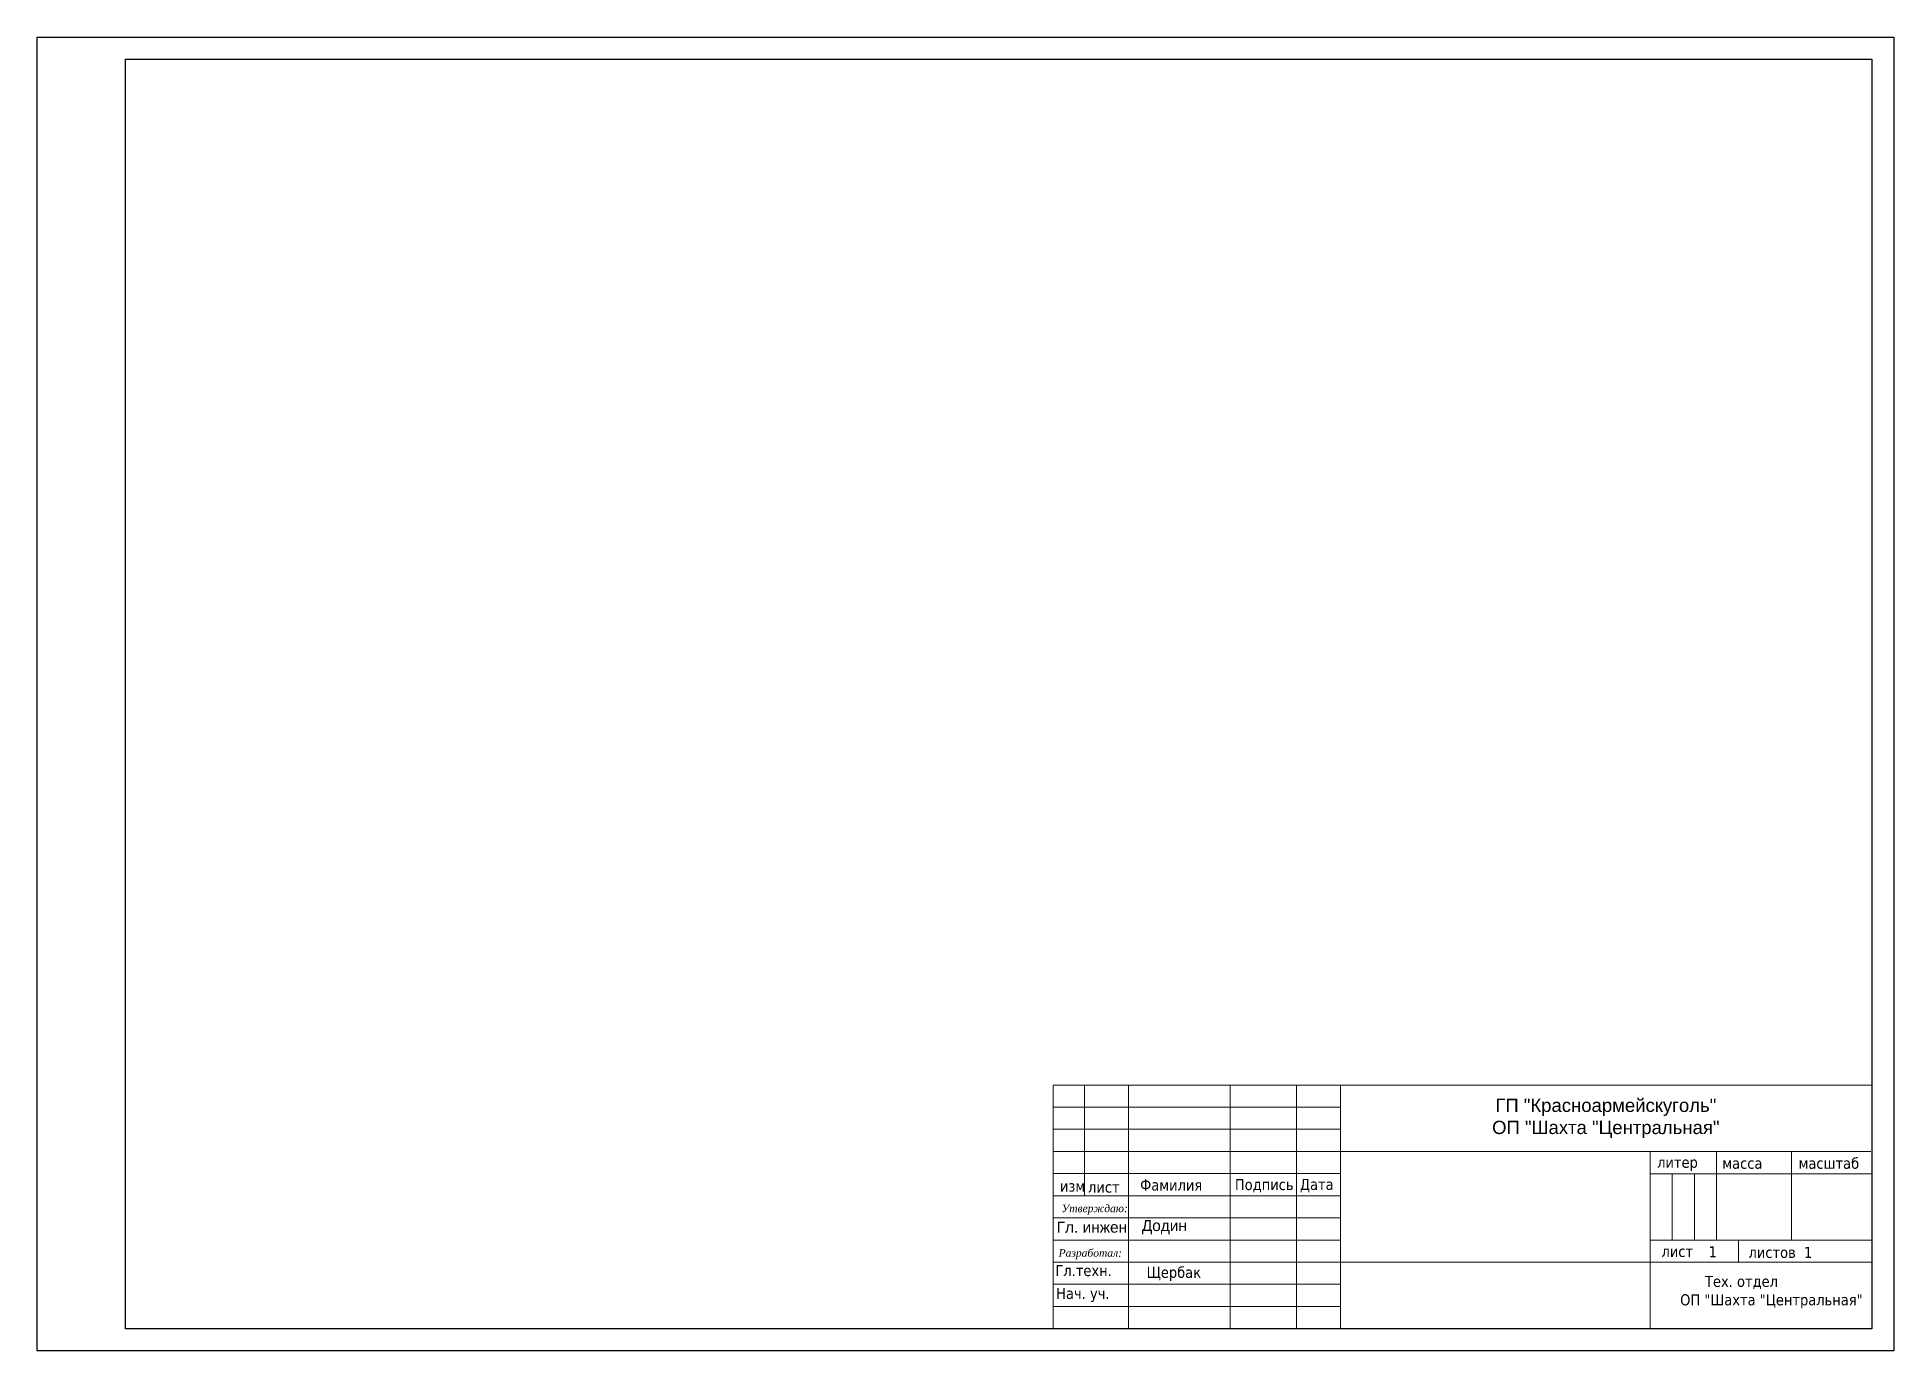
# Model space of a CAD drawing. Header units: inches. Extents: x -63695 to 240366, y -159590 to 36913.
# Drawn here: x 85917 to 86337, y -159589.8 to -159292.8 of the extents above; entities that cross this region are included whole.
import ezdxf

# ---------------------------------------------------------------- set-up
doc = ezdxf.new("R2010")
doc.units = ezdxf.units.IN
doc.header["$MEASUREMENT"] = 0
doc.styles.get("Standard").update_dxf_attribs({"font": 'ARIAL.TTF'})

msp = doc.modelspace()

# ---------------------------------------------------------------- texts
at = {"color": 7, "lineweight": 0}
for s, insert, char_height, width, attachment_point in [('ГП "Красноармейскуголь"\\PОП "Шахта "Центральная"', (86271.796, -159537.245), 2.99986, 119.96251, 5), ('{\\fTahoma|b0|i0|c204|p32;литер}', (86283.404, -159545.918), 2.49988, 13.58666, 1), ('{\\fTahoma|b0|i0|c204|p32;масса}', (86298.148, -159546.139), 2.49988, 15.49486, 1), ('{\\fTahoma|b0|i0|c204|p32;масштаб}', (86315.399, -159546.139), 2.49988, 16.02914, 1), ('{\\fTahoma|b0|i0|c204|p32;изм}', (86148.311, -159551.289), 2.49988, 6.45539, 1), ('{\\fTahoma|b0|i0|c204|p32;лист}', (86154.673, -159551.521), 2.49988, 9.38125, 1), ('{\\fTahoma|b0|i0|c204|p32;Фамилия}', (86166.445, -159551.057), 2.49988, 22.38494, 1), ('{\\fTahoma|b0|i0|c204|p32;Подпись}', (86187.894, -159550.964), 2.49988, 14.35052, 1), ('{\\fTahoma|b0|i0|c204|p32;Дата}', (86202.588, -159550.918), 2.49988, 9.38125, 1), ('{\\fTimes New Roman|b0|i1|c204|p18;Утверждаю:}', (86148.668, -159556.723), 1.728, 14.83127, 1), ('{\\fArial|b0|i0|c204|p34;Гл. инжен}', (86147.572, -159560.586), 2.49988, 15.63216, 1), ('{\\fArial|b0|i0|c204|p34;  Додин}', (86164.879, -159560.214), 2.49988, 21.21505, 1), ('{\\fTahoma|b0|i0|c204|p32;1}', (86295.063, -159566.162), 2.49988, 5.46504, 1), ('{\\fTahoma|b0|i0|c204|p32;листов  1}', (86304.077, -159566.29), 2.49988, 16.09704, 1), ('{\\fTahoma|b0|i0|c204|p32; Гл.техн.}', (86146.349, -159570.397), 2.49988, 16.33922, 1), ('{\\fTimes New Roman|b0|i1|c204|p18;Разработал:}', (86148.005, -159566.8), 1.728, 14.83127, 1), ('{\\fTahoma|b0|i0|c204|p32;лист}', (86284.391, -159566.073), 2.49988, 13.70425, 1), ('{\\fTahoma|b0|i0|c204|p32;Щербак}', (86167.915, -159570.799), 2.49988, 13.04948, 1), ('{\\fTahoma|b0|i0|c204|p32;      Тех. отдел\\PОП "Шахта "Центральная"}', (86288.612, -159572.843), 2.49988, 42.72424, 1), ('{\\fTahoma|b0|i0|c204|p32; Нач. уч.}', (86146.529, -159575.57), 2.49988, 15.73985, 1)]:
    msp.add_mtext(s, dxfattribs=dict(at, insert=insert, char_height=char_height, width=width, attachment_point=attachment_point))

# ---------------------------------------------------------------- linework, layer by layer
at = {"color": 7}
for p, q in [((85916.955, -159589.801), (85916.955, -159292.801)), ((85916.955, -159292.801), (86336.955, -159292.801)), ((86336.955, -159292.801), (86336.955, -159589.801)), ((85936.955, -159584.801), (85936.955, -159297.801)), ((85936.955, -159297.801), (86331.955, -159297.801)), ((86331.955, -159297.801), (86331.955, -159584.801)), ((86331.955, -159584.801), (85936.955, -159584.801)), ((86336.955, -159589.801), (85916.955, -159589.801))]:
    msp.add_line(p, q, dxfattribs=at)
at = {"color": 7, "lineweight": 0}
for p, q in [((86146.801, -159529.736), (86146.817, -159584.75)), ((86146.817, -159529.75), (86331.808, -159529.75)), ((86153.857, -159529.749), (86153.857, -159554.687)), ((86163.83, -159584.763), (86163.83, -159529.765)), ((86186.817, -159584.763), (86186.817, -159529.765)), ((86201.825, -159584.763), (86201.825, -159529.765)), ((86211.814, -159584.763), (86211.814, -159529.765)), ((86146.875, -159534.709), (86211.872, -159534.709)), ((86146.875, -159539.714), (86211.872, -159539.714)), ((86146.875, -159544.719), (86211.872, -159544.719)), ((86211.782, -159544.725), (86331.777, -159544.725)), ((86281.824, -159584.774), (86281.824, -159544.725)), ((86296.83, -159564.775), (86296.83, -159544.776)), ((86313.828, -159564.775), (86313.828, -159544.776)), ((86146.875, -159549.719), (86211.872, -159549.719)), ((86281.864, -159549.773), (86331.861, -159549.773)), ((86286.823, -159564.775), (86286.823, -159549.776)), ((86291.821, -159564.775), (86291.821, -159549.776)), ((86146.875, -159554.73), (86211.872, -159554.73)), ((86146.875, -159559.738), (86211.872, -159559.738)), ((86146.875, -159564.774), (86211.872, -159564.774)), ((86281.864, -159564.788), (86331.861, -159564.788)), ((86301.82, -159564.823), (86301.82, -159569.63)), ((86146.875, -159569.751), (86211.872, -159569.751)), ((86211.818, -159569.737), (86331.813, -159569.737)), ((86146.875, -159574.736), (86211.872, -159574.736)), ((86146.875, -159579.752), (86211.872, -159579.752))]:
    msp.add_line(p, q, dxfattribs=at)

msp.set_redraw_order([(e.dxf.handle, doc.entitydb.next_handle()) for e in msp.query("TEXT MTEXT ATTDEF DIMENSION ARC_DIMENSION")])  # texts and dimensions are drawn at this point

doc.saveas('drawing.dxf')
